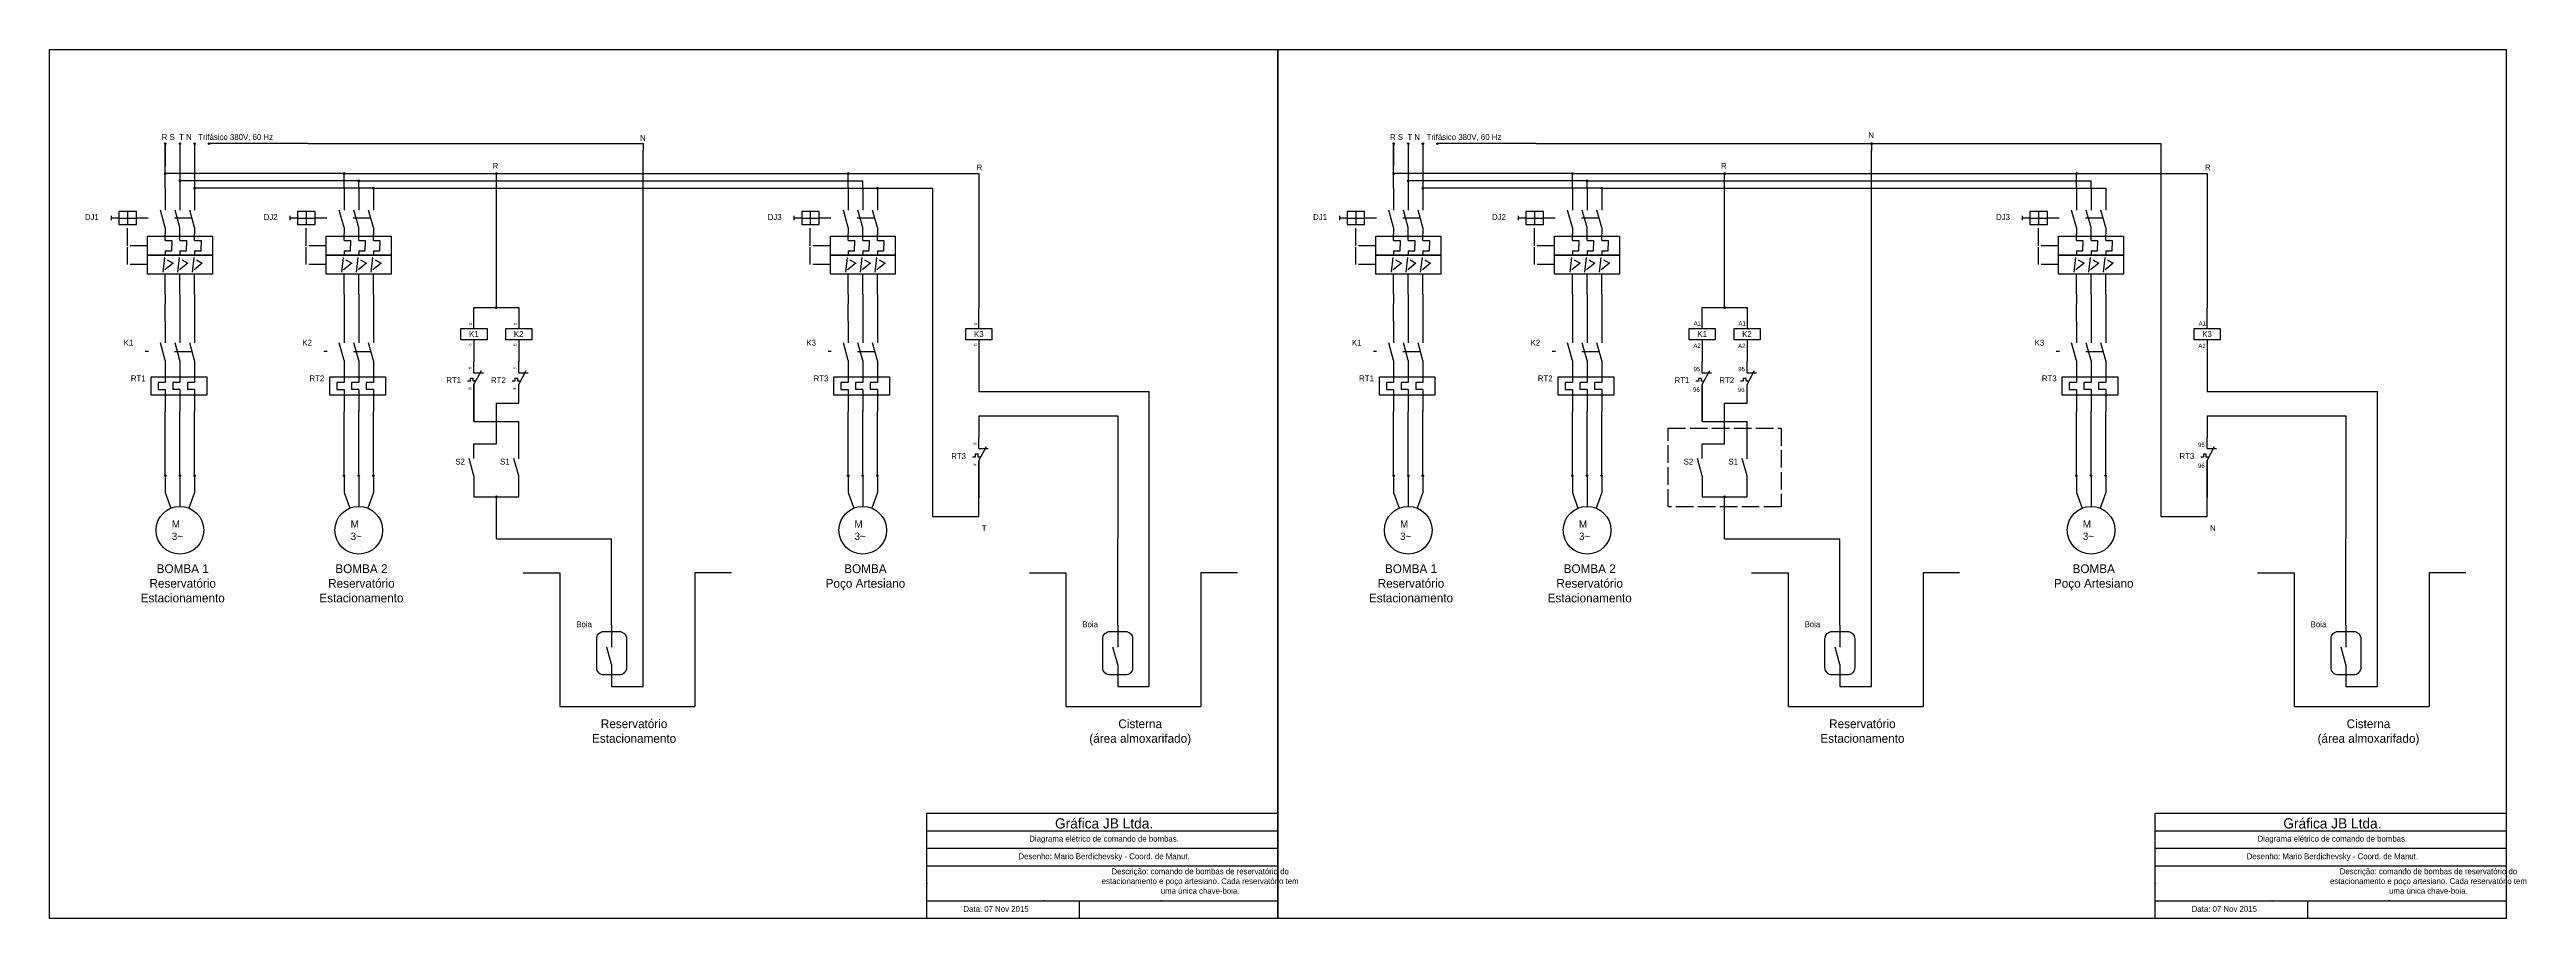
# Model space of a CAD drawing. Header units: millimetres. Extents: x 3664 to 5358, y 483 to 1077.
import ezdxf

# ---------------------------------------------------------------- set-up
doc = ezdxf.new("R2010")
doc.units = ezdxf.units.MM
doc.linetypes.add('ACAD_ISO02W100', pattern=[15, 12, -3])
doc.linetypes.add('ACAD_ISO03W100', pattern=[30, 12, -18])

msp = doc.modelspace()

# ---------------------------------------------------------------- hatches: boundary and pattern name
h = msp.add_hatch(color=256)
edge = h.paths.add_edge_path()
edge.add_arc((4910.3, 1012.6), 1, 0, 360)
h = msp.add_hatch(color=256)
edge = h.paths.add_edge_path()
edge.add_arc((3743.5, 992.1), 1, 0, 360)
h = msp.add_hatch(color=256)
edge = h.paths.add_edge_path()
edge.add_arc((3753.5, 987.1), 1, 0, 360)
h = msp.add_hatch(color=256)
edge = h.paths.add_edge_path()
edge.add_arc((3763.5, 982.1), 1, 0, 360)
h = msp.add_hatch(color=256)
edge = h.paths.add_edge_path()
edge.add_arc((3865.8, 992.1), 1, 0, 360)
h = msp.add_hatch(color=256)
edge = h.paths.add_edge_path()
edge.add_arc((3875.8, 987.1), 1, 0, 360)
h = msp.add_hatch(color=256)
edge = h.paths.add_edge_path()
edge.add_arc((3885.8, 982.1), 1, 0, 360)
h = msp.add_hatch(color=256)
edge = h.paths.add_edge_path()
edge.add_arc((3969.9, 992.1), 1, 0, 360)
h = msp.add_hatch(color=256)
edge = h.paths.add_edge_path()
edge.add_arc((4210.5, 992.1), 1, 0, 360)
h = msp.add_hatch(color=256)
edge = h.paths.add_edge_path()
edge.add_arc((4230.5, 982.1), 1, 0, 360)
h = msp.add_hatch(color=256)
edge = h.paths.add_edge_path()
edge.add_arc((4583.5, 992.1), 1, 0, 360)
h = msp.add_hatch(color=256)
edge = h.paths.add_edge_path()
edge.add_arc((4593.5, 987.1), 1, 0, 360)
h = msp.add_hatch(color=256)
edge = h.paths.add_edge_path()
edge.add_arc((4603.5, 982.1), 1, 0, 360)
h = msp.add_hatch(color=256)
edge = h.paths.add_edge_path()
edge.add_arc((4705.8, 992.1), 1, 0, 360)
h = msp.add_hatch(color=256)
edge = h.paths.add_edge_path()
edge.add_arc((4715.8, 987.1), 1, 0, 360)
h = msp.add_hatch(color=256)
edge = h.paths.add_edge_path()
edge.add_arc((4725.8, 982.1), 1, 0, 360)
h = msp.add_hatch(color=256)
edge = h.paths.add_edge_path()
edge.add_arc((4809.9, 992.1), 1, 0, 360)
h = msp.add_hatch(color=256)
edge = h.paths.add_edge_path()
edge.add_arc((5050.5, 992.1), 1, 0, 360)
h = msp.add_hatch(color=256)
edge = h.paths.add_edge_path()
edge.add_arc((3969.9, 900.5), 1, 0, 360, ccw=False)
h = msp.add_hatch(color=256)
edge = h.paths.add_edge_path()
edge.add_arc((4809.9, 900.5), 1, 0, 360, ccw=False)
h = msp.add_hatch(color=256)
edge = h.paths.add_edge_path()
edge.add_arc((3969.9, 771.1), 1, 0, 360)
h = msp.add_hatch(color=256)
edge = h.paths.add_edge_path()
edge.add_arc((4809.9, 771.1), 1, 0, 360)

# ---------------------------------------------------------------- linework, layer by layer
for p, q in [((3743.5, 1012.1), (3743.5, 997.1)), ((3743.5, 982.1), (3743.5, 1012.1)), ((3753.5, 1012.1), (3753.5, 997.1)), ((3763.5, 1012.1), (3763.5, 997.1)), ((3841, 1012.6), (3774, 1012.6)), ((3841, 1012.6), (4070.3, 1012.6)), ((4070.3, 1012.6), (4070.3, 1007.8)), ((4070.3, 641.5), (4070.3, 1007.8)), ((4583.5, 1012.1), (4583.5, 997.1)), ((4583.5, 982.1), (4583.5, 1012.1)), ((4593.5, 1012.1), (4593.5, 997.1)), ((4603.5, 1012.1), (4603.5, 997.1)), ((4681, 1012.6), (4614, 1012.6)), ((4681, 1012.6), (4910.3, 1012.6)), ((4910.3, 1012.6), (4910.3, 1007.8)), ((4910.3, 1012.6), (5108.2, 1012.6)), ((4910.3, 641.5), (4910.3, 1007.8)), ((5108.2, 1012.6), (5108.2, 982.1)), ((3811, 992.1), (3743.5, 992.1)), ((3753.5, 997.1), (3753.5, 982.1)), ((3811, 987.1), (3753.5, 987.1)), ((3763.5, 997.1), (3763.5, 982.1)), ((3865.8, 992.1), (4137.3, 992.1)), ((3875.8, 987.1), (4137.3, 987.1)), ((3969.9, 978.5), (3969.9, 992.1)), ((4137.3, 992.1), (4210.5, 992.1)), ((4137.3, 987.1), (4220.5, 987.1)), ((4210.5, 992.1), (4269.8, 992.1)), ((4210.5, 982.1), (4210.5, 992.1)), ((4220.5, 982.1), (4220.5, 987.1)), ((4269.8, 992.1), (4299.9, 992.1)), ((4299.9, 992.1), (4299.9, 900.4)), ((4651, 992.1), (4583.5, 992.1)), ((4593.5, 997.1), (4593.5, 982.1)), ((4651, 987.1), (4593.5, 987.1)), ((4603.5, 997.1), (4603.5, 982.1)), ((4705.8, 992.1), (4977.3, 992.1)), ((4715.8, 987.1), (4977.3, 987.1)), ((4809.9, 978.5), (4809.9, 992.1)), ((4977.3, 992.1), (5050.5, 992.1)), ((4977.3, 987.1), (5060.5, 987.1)), ((5050.5, 992.1), (5109.8, 992.1)), ((5050.5, 982.1), (5050.5, 992.1)), ((5060.5, 982.1), (5060.5, 987.1)), ((5109.8, 992.1), (5139.9, 992.1)), ((5139.9, 992.1), (5139.9, 900.4)), ((3743.5, 955.2), (3740.3, 967.1)), ((3743.5, 982.1), (3743.5, 967.1)), ((3753.5, 955.2), (3750.3, 967.1)), ((3753.5, 982.1), (3753.5, 967.1)), ((3763.5, 955.2), (3760.3, 967.1)), ((3763.5, 982.1), (3763.5, 967.1)), ((3811, 982.1), (3763.5, 982.1)), ((3885.8, 982.1), (3811, 982.1)), ((3865.8, 955.2), (3862.5, 967.1)), ((3865.8, 982.1), (3865.8, 967.1)), ((3875.8, 955.2), (3872.5, 967.1)), ((3875.8, 982.1), (3875.8, 967.1)), ((3885.8, 955.2), (3882.5, 967.1)), ((3885.8, 982.1), (3885.8, 967.1)), ((3885.8, 982.1), (4137.3, 982.1)), ((3969.9, 900.5), (3969.9, 978.5)), ((4137.3, 982.1), (4230.5, 982.1)), ((4210.5, 955.2), (4207.2, 967.1)), ((4210.5, 982.1), (4210.5, 967.1)), ((4220.5, 955.2), (4217.2, 967.1)), ((4220.5, 982.1), (4220.5, 967.1)), ((4230.5, 955.2), (4227.2, 967.1)), ((4230.5, 982.1), (4230.5, 967.1)), ((4230.5, 982.1), (4268.2, 982.1)), ((4268.2, 982.1), (4268.2, 757.6)), ((4583.5, 955.2), (4580.3, 967.1)), ((4583.5, 982.1), (4583.5, 967.1)), ((4593.5, 955.2), (4590.3, 967.1)), ((4593.5, 982.1), (4593.5, 967.1)), ((4603.5, 955.2), (4600.3, 967.1)), ((4603.5, 982.1), (4603.5, 967.1)), ((4651, 982.1), (4603.5, 982.1)), ((4725.8, 982.1), (4651, 982.1)), ((4705.8, 955.2), (4702.5, 967.1)), ((4705.8, 982.1), (4705.8, 967.1)), ((4715.8, 955.2), (4712.5, 967.1)), ((4715.8, 982.1), (4715.8, 967.1)), ((4725.8, 955.2), (4722.5, 967.1)), ((4725.8, 982.1), (4725.8, 967.1)), ((4725.8, 982.1), (4977.3, 982.1)), ((4809.9, 900.5), (4809.9, 978.5)), ((4977.3, 982.1), (5070.5, 982.1)), ((5050.5, 955.2), (5047.2, 967.1)), ((5050.5, 982.1), (5050.5, 967.1)), ((5060.5, 955.2), (5057.2, 967.1)), ((5060.5, 982.1), (5060.5, 967.1)), ((5070.5, 955.2), (5067.2, 967.1)), ((5070.5, 982.1), (5070.5, 967.1)), ((5108.2, 982.1), (5108.2, 757.6)), ((3743.5, 955.2), (3743.5, 950.9)), ((3743.5, 946.3), (3743.5, 950.9)), ((3753.5, 950.9), (3753.5, 955.2)), ((3753.5, 946.3), (3753.5, 950.9)), ((3763.5, 955.2), (3763.5, 950.9)), ((3763.5, 946.3), (3763.5, 950.9)), ((3865.8, 955.2), (3865.8, 950.9)), ((3865.8, 946.3), (3865.8, 950.9)), ((3875.8, 950.9), (3875.8, 955.2)), ((3875.8, 946.3), (3875.8, 950.9)), ((3885.8, 955.2), (3885.8, 950.9)), ((3885.8, 946.3), (3885.8, 950.9)), ((4210.5, 955.2), (4210.5, 950.9)), ((4210.5, 946.3), (4210.5, 950.9)), ((4220.5, 950.9), (4220.5, 955.2)), ((4220.5, 946.3), (4220.5, 950.9)), ((4230.5, 955.2), (4230.5, 950.9)), ((4230.5, 946.3), (4230.5, 950.9)), ((4583.5, 955.2), (4583.5, 950.9)), ((4583.5, 946.3), (4583.5, 950.9)), ((4593.5, 950.9), (4593.5, 955.2)), ((4593.5, 946.3), (4593.5, 950.9)), ((4603.5, 955.2), (4603.5, 950.9)), ((4603.5, 946.3), (4603.5, 950.9)), ((4705.8, 955.2), (4705.8, 950.9)), ((4705.8, 946.3), (4705.8, 950.9)), ((4715.8, 950.9), (4715.8, 955.2)), ((4715.8, 946.3), (4715.8, 950.9)), ((4725.8, 955.2), (4725.8, 950.9)), ((4725.8, 946.3), (4725.8, 950.9)), ((5050.5, 955.2), (5050.5, 950.9)), ((5050.5, 946.3), (5050.5, 950.9)), ((5060.5, 950.9), (5060.5, 955.2)), ((5060.5, 946.3), (5060.5, 950.9)), ((5070.5, 955.2), (5070.5, 950.9)), ((5070.5, 946.3), (5070.5, 950.9)), ((3742, 924.8), (3743.2, 934.8)), ((3743.5, 946.3), (3748, 946.3)), ((3743.5, 939.4), (3748, 939.4)), ((3743.5, 939.4), (3743.5, 936.4)), ((3744.8, 933.2), (3748.8, 930.9)), ((3748, 946.3), (3748, 942.8)), ((3748, 939.4), (3748, 942.8)), ((3752, 924.8), (3753.2, 934.8)), ((3753.5, 946.3), (3758, 946.3)), ((3753.5, 939.4), (3758, 939.4)), ((3753.5, 939.4), (3753.5, 936.4)), ((3754.8, 933.2), (3758.8, 930.9)), ((3758, 946.3), (3758, 942.8)), ((3758, 939.4), (3758, 942.8)), ((3762, 924.8), (3763.2, 934.8)), ((3763.5, 946.3), (3768, 946.3)), ((3763.5, 939.4), (3768, 939.4)), ((3763.5, 939.4), (3763.5, 936.4)), ((3764.8, 933.2), (3768.8, 930.9)), ((3768, 946.3), (3768, 942.8)), ((3768, 939.4), (3768, 942.8)), ((3864.3, 924.8), (3865.4, 934.8)), ((3865.8, 946.3), (3870.2, 946.3)), ((3865.8, 939.4), (3870.2, 939.4)), ((3865.8, 939.4), (3865.8, 936.4)), ((3867, 933.2), (3871.1, 930.9)), ((3870.2, 946.3), (3870.2, 942.8)), ((3870.2, 939.4), (3870.2, 942.8)), ((3874.3, 924.8), (3875.4, 934.8)), ((3875.8, 946.3), (3880.2, 946.3)), ((3875.8, 939.4), (3880.2, 939.4)), ((3875.8, 939.4), (3875.8, 936.4)), ((3877, 933.2), (3881.1, 930.9)), ((3880.2, 946.3), (3880.2, 942.8)), ((3880.2, 939.4), (3880.2, 942.8)), ((3884.3, 924.8), (3885.4, 934.8)), ((3885.8, 946.3), (3890.2, 946.3)), ((3885.8, 939.4), (3890.2, 939.4)), ((3885.8, 939.4), (3885.8, 936.4)), ((3887, 933.2), (3891.1, 930.9)), ((3890.2, 946.3), (3890.2, 942.8)), ((3890.2, 939.4), (3890.2, 942.8)), ((4209, 924.8), (4210.1, 934.8)), ((4210.5, 946.3), (4214.9, 946.3)), ((4210.5, 939.4), (4214.9, 939.4)), ((4210.5, 939.4), (4210.5, 936.4)), ((4211.7, 933.2), (4215.7, 930.9)), ((4214.9, 946.3), (4214.9, 942.8)), ((4214.9, 939.4), (4214.9, 942.8)), ((4219, 924.8), (4220.1, 934.8)), ((4220.5, 946.3), (4224.9, 946.3)), ((4220.5, 939.4), (4224.9, 939.4)), ((4220.5, 939.4), (4220.5, 936.4)), ((4221.7, 933.2), (4225.7, 930.9)), ((4224.9, 946.3), (4224.9, 942.8)), ((4224.9, 939.4), (4224.9, 942.8)), ((4229, 924.8), (4230.1, 934.8)), ((4230.5, 946.3), (4234.9, 946.3)), ((4230.5, 939.4), (4234.9, 939.4)), ((4230.5, 939.4), (4230.5, 936.4)), ((4231.7, 933.2), (4235.7, 930.9)), ((4234.9, 946.3), (4234.9, 942.8)), ((4234.9, 939.4), (4234.9, 942.8)), ((4582, 924.8), (4583.2, 934.8)), ((4583.5, 946.3), (4588, 946.3)), ((4583.5, 939.4), (4588, 939.4)), ((4583.5, 939.4), (4583.5, 936.4)), ((4584.8, 933.2), (4588.8, 930.9)), ((4588, 946.3), (4588, 942.8)), ((4588, 939.4), (4588, 942.8)), ((4592, 924.8), (4593.2, 934.8)), ((4593.5, 946.3), (4598, 946.3)), ((4593.5, 939.4), (4598, 939.4)), ((4593.5, 939.4), (4593.5, 936.4)), ((4594.8, 933.2), (4598.8, 930.9)), ((4598, 946.3), (4598, 942.8)), ((4598, 939.4), (4598, 942.8)), ((4602, 924.8), (4603.2, 934.8)), ((4603.5, 946.3), (4608, 946.3)), ((4603.5, 939.4), (4608, 939.4)), ((4603.5, 939.4), (4603.5, 936.4)), ((4604.8, 933.2), (4608.8, 930.9)), ((4608, 946.3), (4608, 942.8)), ((4608, 939.4), (4608, 942.8)), ((4704.3, 924.8), (4705.4, 934.8)), ((4705.8, 946.3), (4710.2, 946.3)), ((4705.8, 939.4), (4710.2, 939.4)), ((4705.8, 939.4), (4705.8, 936.4)), ((4707, 933.2), (4711.1, 930.9)), ((4710.2, 946.3), (4710.2, 942.8)), ((4710.2, 939.4), (4710.2, 942.8)), ((4714.3, 924.8), (4715.4, 934.8)), ((4715.8, 946.3), (4720.2, 946.3)), ((4715.8, 939.4), (4720.2, 939.4)), ((4715.8, 939.4), (4715.8, 936.4)), ((4717, 933.2), (4721.1, 930.9)), ((4720.2, 946.3), (4720.2, 942.8)), ((4720.2, 939.4), (4720.2, 942.8)), ((4724.3, 924.8), (4725.4, 934.8)), ((4725.8, 946.3), (4730.2, 946.3)), ((4725.8, 939.4), (4730.2, 939.4)), ((4725.8, 939.4), (4725.8, 936.4)), ((4727, 933.2), (4731.1, 930.9)), ((4730.2, 946.3), (4730.2, 942.8)), ((4730.2, 939.4), (4730.2, 942.8)), ((5049, 924.8), (5050.1, 934.8)), ((5050.5, 946.3), (5054.9, 946.3)), ((5050.5, 939.4), (5054.9, 939.4)), ((5050.5, 939.4), (5050.5, 936.4)), ((5051.7, 933.2), (5055.7, 930.9)), ((5054.9, 946.3), (5054.9, 942.8)), ((5054.9, 939.4), (5054.9, 942.8)), ((5059, 924.8), (5060.1, 934.8)), ((5060.5, 946.3), (5064.9, 946.3)), ((5060.5, 939.4), (5064.9, 939.4)), ((5060.5, 939.4), (5060.5, 936.4)), ((5061.7, 933.2), (5065.7, 930.9)), ((5064.9, 946.3), (5064.9, 942.8)), ((5064.9, 939.4), (5064.9, 942.8)), ((5069, 924.8), (5070.1, 934.8)), ((5070.5, 946.3), (5074.9, 946.3)), ((5070.5, 939.4), (5074.9, 939.4)), ((5070.5, 939.4), (5070.5, 936.4)), ((5071.7, 933.2), (5075.7, 930.9)), ((5074.9, 946.3), (5074.9, 942.8)), ((5074.9, 939.4), (5074.9, 942.8)), ((3748.8, 930.9), (3743.2, 926.3)), ((3743.5, 909.6), (3743.5, 923.4)), ((3758.8, 930.9), (3753.2, 926.3)), ((3753.5, 909.6), (3753.5, 923.4)), ((3768.8, 930.9), (3763.2, 926.3)), ((3763.5, 909.6), (3763.5, 923.4)), ((3871.1, 930.9), (3865.4, 926.3)), ((3865.8, 909.6), (3865.8, 923.4)), ((3881.1, 930.9), (3875.4, 926.3)), ((3875.8, 909.6), (3875.8, 923.4)), ((3891.1, 930.9), (3885.4, 926.3)), ((3885.8, 909.6), (3885.8, 923.4)), ((4215.7, 930.9), (4210.1, 926.3)), ((4210.5, 909.6), (4210.5, 923.4)), ((4225.7, 930.9), (4220.1, 926.3)), ((4220.5, 909.6), (4220.5, 923.4)), ((4235.7, 930.9), (4230.1, 926.3)), ((4230.5, 909.6), (4230.5, 923.4)), ((4588.8, 930.9), (4583.2, 926.3)), ((4583.5, 909.6), (4583.5, 923.4)), ((4598.8, 930.9), (4593.2, 926.3)), ((4593.5, 909.6), (4593.5, 923.4)), ((4608.8, 930.9), (4603.2, 926.3)), ((4603.5, 909.6), (4603.5, 923.4)), ((4711.1, 930.9), (4705.4, 926.3)), ((4705.8, 909.6), (4705.8, 923.4)), ((4721.1, 930.9), (4715.4, 926.3)), ((4715.8, 909.6), (4715.8, 923.4)), ((4731.1, 930.9), (4725.4, 926.3)), ((4725.8, 909.6), (4725.8, 923.4)), ((5055.7, 930.9), (5050.1, 926.3)), ((5050.5, 909.6), (5050.5, 923.4)), ((5065.7, 930.9), (5060.1, 926.3)), ((5060.5, 909.6), (5060.5, 923.4)), ((5075.7, 930.9), (5070.1, 926.3)), ((5070.5, 909.6), (5070.5, 923.4)), ((3743.5, 909.6), (3743.5, 903)), ((3743.5, 891.3), (3743.5, 903)), ((3753.5, 909.6), (3753.5, 903)), ((3753.5, 903), (3753.5, 891.3)), ((3763.5, 909.6), (3763.5, 903)), ((3763.5, 903), (3763.5, 891.3)), ((3865.8, 909.6), (3865.8, 903)), ((3865.8, 903), (3865.8, 891.3)), ((3875.8, 909.6), (3875.8, 903)), ((3875.8, 903), (3875.8, 891.3)), ((3885.8, 909.6), (3885.8, 903)), ((3885.8, 903), (3885.8, 891.3)), ((3954.6, 886.2), (3954.6, 900.5)), ((3954.6, 900.5), (3985.2, 900.5)), ((3985.2, 900.5), (3985.2, 886.2)), ((4210.5, 909.6), (4210.5, 903)), ((4210.5, 891.3), (4210.5, 903)), ((4220.5, 909.6), (4220.5, 903)), ((4220.5, 903), (4220.5, 891.3)), ((4230.5, 909.6), (4230.5, 903)), ((4230.5, 903), (4230.5, 891.3)), ((4299.9, 886.2), (4299.9, 900.4)), ((4583.5, 909.6), (4583.5, 903)), ((4583.5, 891.3), (4583.5, 903)), ((4593.5, 909.6), (4593.5, 903)), ((4593.5, 903), (4593.5, 891.3)), ((4603.5, 909.6), (4603.5, 903)), ((4603.5, 903), (4603.5, 891.3)), ((4705.8, 909.6), (4705.8, 903)), ((4705.8, 903), (4705.8, 891.3)), ((4715.8, 909.6), (4715.8, 903)), ((4715.8, 903), (4715.8, 891.3)), ((4725.8, 909.6), (4725.8, 903)), ((4725.8, 903), (4725.8, 891.3)), ((4794.6, 886.2), (4794.6, 900.5)), ((4794.6, 900.5), (4825.2, 900.5)), ((4825.2, 900.5), (4825.2, 886.2)), ((5050.5, 909.6), (5050.5, 903)), ((5050.5, 891.3), (5050.5, 903)), ((5060.5, 909.6), (5060.5, 903)), ((5060.5, 903), (5060.5, 891.3)), ((5070.5, 909.6), (5070.5, 903)), ((5070.5, 903), (5070.5, 891.3)), ((5139.9, 886.2), (5139.9, 900.4)), ((3743.5, 891.3), (3743.5, 876.3)), ((3753.5, 891.3), (3753.5, 876.3)), ((3763.5, 891.3), (3763.5, 876.3)), ((3865.8, 891.3), (3865.8, 876.3)), ((3875.8, 891.3), (3875.8, 876.3)), ((3885.8, 891.3), (3885.8, 876.3)), ((4210.5, 891.3), (4210.5, 876.3)), ((4220.5, 891.3), (4220.5, 876.3)), ((4230.5, 891.3), (4230.5, 876.3)), ((4583.5, 891.3), (4583.5, 876.3)), ((4593.5, 891.3), (4593.5, 876.3)), ((4603.5, 891.3), (4603.5, 876.3)), ((4705.8, 891.3), (4705.8, 876.3)), ((4715.8, 891.3), (4715.8, 876.3)), ((4725.8, 891.3), (4725.8, 876.3)), ((5050.5, 891.3), (5050.5, 876.3)), ((5060.5, 891.3), (5060.5, 876.3)), ((5070.5, 891.3), (5070.5, 876.3)), ((3743.5, 864.4), (3740.3, 876.3)), ((3743.5, 864.4), (3743.5, 849.4)), ((3753.5, 864.4), (3750.3, 876.3)), ((3753.5, 864.4), (3753.5, 849.4)), ((3763.5, 864.4), (3760.3, 876.3)), ((3763.5, 864.4), (3763.5, 849.4)), ((3865.8, 864.4), (3862.5, 876.3)), ((3865.8, 864.4), (3865.8, 849.4)), ((3875.8, 864.4), (3872.5, 876.3)), ((3875.8, 864.4), (3875.8, 849.4)), ((3885.8, 864.4), (3882.5, 876.3)), ((3885.8, 864.4), (3885.8, 849.4)), ((3954.6, 878.5), (3954.6, 863.5)), ((3985.2, 878.4), (3985.2, 863.4)), ((4210.5, 864.4), (4207.2, 876.3)), ((4210.5, 864.4), (4210.5, 849.4)), ((4220.5, 864.4), (4217.2, 876.3)), ((4220.5, 864.4), (4220.5, 849.4)), ((4230.5, 864.4), (4227.2, 876.3)), ((4230.5, 864.4), (4230.5, 849.4)), ((4299.9, 878.4), (4299.9, 843.1)), ((4583.5, 864.4), (4580.3, 876.3)), ((4583.5, 864.4), (4583.5, 849.4)), ((4593.5, 864.4), (4590.3, 876.3)), ((4593.5, 864.4), (4593.5, 849.4)), ((4603.5, 864.4), (4600.3, 876.3)), ((4603.5, 864.4), (4603.5, 849.4)), ((4705.8, 864.4), (4702.5, 876.3)), ((4705.8, 864.4), (4705.8, 849.4)), ((4715.8, 864.4), (4712.5, 876.3)), ((4715.8, 864.4), (4715.8, 849.4)), ((4725.8, 864.4), (4722.5, 876.3)), ((4725.8, 864.4), (4725.8, 849.4)), ((4794.6, 878.5), (4794.6, 863.5)), ((4825.2, 878.4), (4825.2, 863.4)), ((5050.5, 864.4), (5047.2, 876.3)), ((5050.5, 864.4), (5050.5, 849.4)), ((5060.5, 864.4), (5057.2, 876.3)), ((5060.5, 864.4), (5060.5, 849.4)), ((5070.5, 864.4), (5067.2, 876.3)), ((5070.5, 864.4), (5070.5, 849.4)), ((5139.9, 878.4), (5139.9, 843.1)), ((3738.6, 849.4), (3738.6, 844.4)), ((3748.6, 849.4), (3748.6, 844.4)), ((3758.6, 849.4), (3758.6, 844.4)), ((3860.8, 849.4), (3860.8, 844.4)), ((3870.8, 849.4), (3870.8, 844.4)), ((3880.8, 849.4), (3880.8, 844.4)), ((3954.6, 856), (3954.6, 863.5)), ((3954.6, 848), (3959.7, 857.6)), ((3954.6, 856), (3961, 856)), ((3954.6, 822.6), (3954.6, 848)), ((3954.6, 848), (3954.6, 822.6)), ((3985.2, 855.9), (3985.2, 863.4)), ((3985.2, 847.9), (3990.3, 857.5)), ((3985.2, 855.9), (3991.6, 855.9)), ((3985.2, 835.1), (3985.2, 847.9)), ((4205.5, 849.4), (4205.5, 844.4)), ((4215.5, 849.4), (4215.5, 844.4)), ((4225.5, 849.4), (4225.5, 844.4)), ((4578.6, 849.4), (4578.6, 844.4)), ((4588.6, 849.4), (4588.6, 844.4)), ((4598.6, 849.4), (4598.6, 844.4)), ((4700.8, 849.4), (4700.8, 844.4)), ((4710.8, 849.4), (4710.8, 844.4)), ((4720.8, 849.4), (4720.8, 844.4)), ((4794.6, 856), (4794.6, 863.5)), ((4794.6, 848), (4799.7, 857.6)), ((4794.6, 856), (4801, 856)), ((4794.6, 822.6), (4794.6, 848)), ((4794.6, 848), (4794.6, 822.6)), ((4825.2, 855.9), (4825.2, 863.4)), ((4825.2, 847.9), (4830.3, 857.5)), ((4825.2, 855.9), (4831.6, 855.9)), ((4825.2, 835.1), (4825.2, 847.9)), ((5045.5, 849.4), (5045.5, 844.4)), ((5055.5, 849.4), (5055.5, 844.4)), ((5065.5, 849.4), (5065.5, 844.4)), ((3738.6, 844.4), (3743.5, 844.4)), ((3743.5, 844.4), (3743.5, 829.4)), ((3753.5, 844.4), (3748.6, 844.4)), ((3753.5, 844.4), (3753.5, 829.4)), ((3763.5, 844.4), (3758.6, 844.4)), ((3763.5, 844.4), (3763.5, 829.4)), ((3860.8, 844.4), (3865.8, 844.4)), ((3865.8, 844.4), (3865.8, 829.4)), ((3875.8, 844.4), (3870.8, 844.4)), ((3875.8, 844.4), (3875.8, 829.4)), ((3885.8, 844.4), (3880.8, 844.4)), ((3885.8, 844.4), (3885.8, 829.4)), ((3969.9, 807.3), (3969.9, 835.1)), ((3969.9, 835.1), (3985.2, 835.1)), ((4205.5, 844.4), (4210.5, 844.4)), ((4210.5, 844.4), (4210.5, 829.4)), ((4220.5, 844.4), (4215.5, 844.4)), ((4220.5, 844.4), (4220.5, 829.4)), ((4230.5, 844.4), (4225.5, 844.4)), ((4230.5, 844.4), (4230.5, 829.4)), ((4299.9, 843.1), (4339.8, 843.1)), ((4339.8, 843.1), (4416.4, 843.1)), ((4416.4, 641.5), (4416.4, 843.1)), ((4578.6, 844.4), (4583.5, 844.4)), ((4583.5, 844.4), (4583.5, 829.4)), ((4593.5, 844.4), (4588.6, 844.4)), ((4593.5, 844.4), (4593.5, 829.4)), ((4603.5, 844.4), (4598.6, 844.4)), ((4603.5, 844.4), (4603.5, 829.4)), ((4700.8, 844.4), (4705.8, 844.4)), ((4705.8, 844.4), (4705.8, 829.4)), ((4715.8, 844.4), (4710.8, 844.4)), ((4715.8, 844.4), (4715.8, 829.4)), ((4725.8, 844.4), (4720.8, 844.4)), ((4725.8, 844.4), (4725.8, 829.4)), ((4809.9, 807.3), (4809.9, 835.1)), ((4809.9, 835.1), (4825.2, 835.1)), ((5045.5, 844.4), (5050.5, 844.4)), ((5050.5, 844.4), (5050.5, 829.4)), ((5060.5, 844.4), (5055.5, 844.4)), ((5060.5, 844.4), (5060.5, 829.4)), ((5070.5, 844.4), (5065.5, 844.4)), ((5070.5, 844.4), (5070.5, 829.4)), ((5139.9, 843.1), (5179.8, 843.1)), ((5179.8, 843.1), (5256.4, 843.1)), ((5256.4, 641.5), (5256.4, 843.1)), ((3743.5, 786.1), (3743.5, 829.4)), ((3753.5, 786.1), (3753.5, 829.4)), ((3763.5, 786.1), (3763.5, 829.4)), ((3865.8, 786.1), (3865.8, 829.4)), ((3875.8, 786.1), (3875.8, 829.4)), ((3885.8, 786.1), (3885.8, 829.4)), ((3954.6, 822.6), (3985.2, 822.6)), ((3985.2, 797.2), (3985.2, 822.6)), ((4210.5, 786.1), (4210.5, 829.4)), ((4220.5, 786.1), (4220.5, 829.4)), ((4230.5, 786.1), (4230.5, 829.4)), ((4299.9, 826.6), (4299.9, 811.6)), ((4299.9, 826.6), (4339.8, 826.6)), ((4339.8, 826.6), (4394.8, 826.6)), ((4394.8, 826.6), (4394.8, 742.5)), ((4583.5, 786.1), (4583.5, 829.4)), ((4593.5, 786.1), (4593.5, 829.4)), ((4603.5, 786.1), (4603.5, 829.4)), ((4705.8, 786.1), (4705.8, 829.4)), ((4715.8, 786.1), (4715.8, 829.4)), ((4725.8, 786.1), (4725.8, 829.4)), ((4794.6, 822.6), (4825.2, 822.6)), ((4825.2, 797.2), (4825.2, 822.6)), ((5050.5, 786.1), (5050.5, 829.4)), ((5060.5, 786.1), (5060.5, 829.4)), ((5070.5, 786.1), (5070.5, 829.4)), ((5139.9, 826.6), (5139.9, 811.6)), ((5139.9, 826.6), (5179.8, 826.6)), ((5179.8, 826.6), (5234.8, 826.6)), ((5234.8, 826.6), (5234.8, 742.5)), ((3954.6, 785.4), (3951.4, 797.3)), ((3954.6, 797.3), (3954.6, 807.3)), ((3954.6, 807.3), (3969.9, 807.3)), ((3985.2, 785.4), (3981.9, 797.3)), ((4299.9, 804.1), (4299.9, 811.6)), ((4299.9, 796), (4305, 805.6)), ((4299.9, 804.1), (4306.3, 804.1)), ((4794.6, 785.4), (4791.4, 797.3)), ((4794.6, 797.3), (4794.6, 807.3)), ((4794.6, 807.3), (4809.9, 807.3)), ((4825.2, 785.4), (4821.9, 797.3)), ((5139.9, 804.1), (5139.9, 811.6)), ((5139.9, 796), (5145, 805.6)), ((5139.9, 804.1), (5146.3, 804.1)), ((3743.5, 785.1), (3743.5, 774)), ((3753.5, 785.1), (3753.5, 764.6)), ((3763.5, 785.1), (3763.5, 774)), ((3865.8, 785.1), (3865.8, 774)), ((3875.8, 785.1), (3875.8, 764.6)), ((3885.8, 785.1), (3885.8, 774)), ((3954.6, 785.4), (3954.6, 771.1)), ((3985.2, 771.1), (3985.2, 785.4)), ((4210.5, 785.1), (4210.5, 774)), ((4220.5, 785.1), (4220.5, 764.6)), ((4230.5, 785.1), (4230.5, 774)), ((4299.9, 770.6), (4299.9, 796)), ((4299.9, 796), (4299.9, 770.6)), ((4583.5, 785.1), (4583.5, 774)), ((4593.5, 785.1), (4593.5, 764.6)), ((4603.5, 785.1), (4603.5, 774)), ((4705.8, 785.1), (4705.8, 774)), ((4715.8, 785.1), (4715.8, 764.6)), ((4725.8, 785.1), (4725.8, 774)), ((4794.6, 785.4), (4794.6, 771.1)), ((4825.2, 771.1), (4825.2, 785.4)), ((5050.5, 785.1), (5050.5, 774)), ((5060.5, 785.1), (5060.5, 764.6)), ((5070.5, 785.1), (5070.5, 774)), ((5139.9, 770.6), (5139.9, 796)), ((5139.9, 796), (5139.9, 770.6)), ((3743.5, 774), (3747.3, 763.4)), ((3763.5, 774), (3759.7, 763.4)), ((3865.8, 774), (3869.6, 763.4)), ((3885.8, 774), (3882, 763.4)), ((3954.6, 771.1), (3985.2, 771.1)), ((3969.9, 742.5), (3969.9, 771.1)), ((4210.5, 774), (4214.3, 763.4)), ((4230.5, 774), (4226.6, 763.4)), ((4299.9, 757.6), (4299.9, 770.6)), ((4583.5, 774), (4587.3, 763.4)), ((4603.5, 774), (4599.7, 763.4)), ((4705.8, 774), (4709.6, 763.4)), ((4725.8, 774), (4722, 763.4)), ((4794.6, 771.1), (4825.2, 771.1)), ((4809.9, 742.5), (4809.9, 771.1)), ((5050.5, 774), (5054.3, 763.4)), ((5070.5, 774), (5066.6, 763.4)), ((5139.9, 757.6), (5139.9, 770.6)), ((4268.2, 757.6), (4299.9, 757.6)), ((5108.2, 757.6), (5139.9, 757.6)), ((3969.9, 742.5), (4048.7, 742.5)), ((4048.7, 683.3), (4048.7, 742.5)), ((4394.8, 683.3), (4394.8, 742.5)), ((4809.9, 742.5), (4888.7, 742.5)), ((4888.7, 683.3), (4888.7, 742.5)), ((5234.8, 683.3), (5234.8, 742.5)), ((3988.3, 719.2), (4013.3, 719.2)), ((4013.3, 719.2), (4013.3, 627.8)), ((4130.6, 719.2), (4105.6, 719.2)), ((4105.6, 719.2), (4105.6, 627.8)), ((4334.4, 719.2), (4359.4, 719.2)), ((4359.4, 719.2), (4359.4, 627.8)), ((4476.7, 719.2), (4451.7, 719.2)), ((4451.7, 719.2), (4451.7, 627.8)), ((4828.3, 719.2), (4853.3, 719.2)), ((4853.3, 719.2), (4853.3, 627.8)), ((4970.6, 719.2), (4945.6, 719.2)), ((4945.6, 719.2), (4945.6, 627.8)), ((5174.4, 719.2), (5199.4, 719.2)), ((5199.4, 719.2), (5199.4, 627.8)), ((5316.7, 719.2), (5291.7, 719.2)), ((5291.7, 719.2), (5291.7, 627.8)), ((4048.7, 683.3), (4048.7, 668.3)), ((4394.8, 683.3), (4394.8, 668.3)), ((4888.7, 683.3), (4888.7, 668.3)), ((5234.8, 683.3), (5234.8, 668.3)), ((4048.7, 656.4), (4045.5, 668.3)), ((4394.8, 656.4), (4391.6, 668.3)), ((4888.7, 656.4), (4885.5, 668.3)), ((5234.8, 656.4), (5231.6, 668.3)), ((4048.7, 656.4), (4048.7, 641.5)), ((4394.8, 656.4), (4394.8, 641.5)), ((4888.7, 656.4), (4888.7, 641.5)), ((5234.8, 656.4), (5234.8, 641.5)), ((4013.3, 627.8), (4105.6, 627.8)), ((4048.7, 641.5), (4070.3, 641.5)), ((4359.4, 627.8), (4451.7, 627.8)), ((4394.8, 641.5), (4416.4, 641.5)), ((4853.3, 627.8), (4945.6, 627.8)), ((4888.7, 641.5), (4910.3, 641.5)), ((5199.4, 627.8), (5291.7, 627.8)), ((5234.8, 641.5), (5256.4, 641.5)), ((4264.3, 482.9), (4264.3, 554.9)), ((4264.3, 554.9), (4504.3, 554.9)), ((4264.3, 542.9), (4504.3, 542.9)), ((4504.3, 542.9), (4504.3, 482.9)), ((5104.3, 482.9), (5104.3, 554.9)), ((5104.3, 554.9), (5344.3, 554.9)), ((5104.3, 542.9), (5344.3, 542.9)), ((5344.3, 542.9), (5344.3, 482.9)), ((4264.3, 530.9), (4504.3, 530.9)), ((5104.3, 530.9), (5344.3, 530.9)), ((4264.3, 518.9), (4504.3, 518.9)), ((5104.3, 518.9), (5344.3, 518.9)), ((4264.3, 494.9), (4504.3, 494.9)), ((4368.5, 494.9), (4368.5, 482.9)), ((5104.3, 494.9), (5344.3, 494.9)), ((5208.5, 494.9), (5208.5, 482.9)), ((4504.3, 482.9), (4264.3, 482.9)), ((5344.3, 482.9), (5104.3, 482.9))]:
    msp.add_line(p, q)
at = {"linetype": 'ACAD_ISO03W100'}
for p, q in [((3717.7, 966.2), (3717.7, 957.3)), ((3839.9, 966.2), (3839.9, 957.3)), ((4184.6, 966.2), (4184.6, 957.3)), ((4557.7, 966.2), (4557.7, 957.3)), ((4679.9, 966.2), (4679.9, 957.3)), ((5024.6, 966.2), (5024.6, 957.3)), ((3706.4, 963.3), (3706.4, 960.2)), ((3711.7, 961.7), (3706.4, 961.7)), ((3711.7, 961.7), (3723.7, 961.7)), ((3717.7, 942.8), (3717.7, 957.3)), ((3761.8, 961.7), (3723.7, 961.7)), ((3828.6, 963.3), (3828.6, 960.2)), ((3834, 961.7), (3828.6, 961.7)), ((3834, 961.7), (3845.9, 961.7)), ((3839.9, 942.8), (3839.9, 957.3)), ((3884, 961.7), (3845.9, 961.7)), ((4173.3, 963.3), (4173.3, 960.2)), ((4178.7, 961.7), (4173.3, 961.7)), ((4178.7, 961.7), (4190.6, 961.7)), ((4184.6, 942.8), (4184.6, 957.3)), ((4228.7, 961.7), (4190.6, 961.7)), ((4546.4, 963.3), (4546.4, 960.2)), ((4551.7, 961.7), (4546.4, 961.7)), ((4551.7, 961.7), (4563.7, 961.7)), ((4557.7, 942.8), (4557.7, 957.3)), ((4601.8, 961.7), (4563.7, 961.7)), ((4668.6, 963.3), (4668.6, 960.2)), ((4674, 961.7), (4668.6, 961.7)), ((4674, 961.7), (4685.9, 961.7)), ((4679.9, 942.8), (4679.9, 957.3)), ((4724, 961.7), (4685.9, 961.7)), ((5013.3, 963.3), (5013.3, 960.2)), ((5018.7, 961.7), (5013.3, 961.7)), ((5018.7, 961.7), (5030.6, 961.7)), ((5024.6, 942.8), (5024.6, 957.3)), ((5068.7, 961.7), (5030.6, 961.7)), ((3731.4, 942.8), (3717.7, 942.8)), ((3717.7, 929.9), (3717.7, 942.8)), ((3853.6, 942.8), (3839.9, 942.8)), ((3839.9, 929.9), (3839.9, 942.8)), ((4198.3, 942.8), (4184.6, 942.8)), ((4184.6, 929.9), (4184.6, 942.8)), ((4571.4, 942.8), (4557.7, 942.8)), ((4557.7, 929.9), (4557.7, 942.8)), ((4693.6, 942.8), (4679.9, 942.8)), ((4679.9, 929.9), (4679.9, 942.8)), ((5038.3, 942.8), (5024.6, 942.8)), ((5024.6, 929.9), (5024.6, 942.8)), ((3731.4, 929.9), (3717.7, 929.9)), ((3853.6, 929.9), (3839.9, 929.9)), ((4198.3, 929.9), (4184.6, 929.9)), ((4571.4, 929.9), (4557.7, 929.9)), ((4693.6, 929.9), (4679.9, 929.9)), ((5038.3, 929.9), (5024.6, 929.9)), ((3761.9, 870.3), (3729.8, 870.4)), ((3884.2, 870.3), (3852, 870.4)), ((4228.8, 870.3), (4196.7, 870.4)), ((4601.9, 870.3), (4569.8, 870.4)), ((4724.2, 870.3), (4692, 870.4)), ((5068.8, 870.3), (5036.7, 870.4))]:
    msp.add_line(p, q, dxfattribs=at)
for points in [[(3664.3, 1076.9), (4504.3, 1076.9), (4504.3, 482.9), (3664.3, 482.9)], [(4504.3, 1076.9), (5344.3, 1076.9), (5344.3, 482.9), (4504.3, 482.9)], [(3731.4, 949.3), (3775.7, 949.3), (3775.7, 936.4), (3731.4, 936.4)], [(3853.6, 949.3), (3898, 949.3), (3898, 936.4), (3853.6, 936.4)], [(4198.3, 949.3), (4242.6, 949.3), (4242.6, 936.4), (4198.3, 936.4)], [(4571.4, 949.3), (4615.7, 949.3), (4615.7, 936.4), (4571.4, 936.4)], [(4693.6, 949.3), (4738, 949.3), (4738, 936.4), (4693.6, 936.4)], [(5038.3, 949.3), (5082.6, 949.3), (5082.6, 936.4), (5038.3, 936.4)], [(3731.4, 936.4), (3775.7, 936.4), (3775.7, 923.4), (3731.4, 923.4)], [(3853.6, 936.4), (3898, 936.4), (3898, 923.4), (3853.6, 923.4)], [(4198.3, 936.4), (4242.6, 936.4), (4242.6, 923.4), (4198.3, 923.4)], [(4571.4, 936.4), (4615.7, 936.4), (4615.7, 923.4), (4571.4, 923.4)], [(4693.6, 936.4), (4738, 936.4), (4738, 923.4), (4693.6, 923.4)], [(5038.3, 936.4), (5082.6, 936.4), (5082.6, 923.4), (5038.3, 923.4)], [(3945.7, 886.3), (3963.5, 886.3), (3963.5, 878.5), (3945.7, 878.5)], [(3976.3, 886.2), (3994.1, 886.2), (3994.1, 878.4), (3976.3, 878.4)], [(4291, 886.2), (4308.8, 886.2), (4308.8, 878.4), (4291, 878.4)], [(4785.7, 886.3), (4803.5, 886.3), (4803.5, 878.5), (4785.7, 878.5)], [(4816.3, 886.2), (4834.1, 886.2), (4834.1, 878.4), (4816.3, 878.4)], [(5131, 886.2), (5148.8, 886.2), (5148.8, 878.4), (5131, 878.4)], [(3733.8, 853.2), (3771.8, 853.2), (3771.8, 840.6), (3733.8, 840.6)], [(3856.1, 853.2), (3894, 853.2), (3894, 840.6), (3856.1, 840.6)], [(4200.7, 853.2), (4238.7, 853.2), (4238.7, 840.6), (4200.7, 840.6)], [(4573.8, 853.2), (4611.8, 853.2), (4611.8, 840.6), (4573.8, 840.6)], [(4696.1, 853.2), (4734, 853.2), (4734, 840.6), (4696.1, 840.6)], [(5040.7, 853.2), (5078.7, 853.2), (5078.7, 840.6), (5040.7, 840.6)]]:
    msp.add_lwpolyline(points, close=True)
for points in [[(3865.8, 982.1), (3865.8, 992.1), (3811, 992.1)], [(3875.8, 982.1), (3875.8, 987.1), (3811, 987.1)], [(4705.8, 982.1), (4705.8, 992.1), (4651, 992.1)], [(4715.8, 982.1), (4715.8, 987.1), (4651, 987.1)], [(3743.5, 849.4), (3738.6, 849.4)], [(3753.5, 849.4), (3748.6, 849.4)], [(3763.5, 849.4), (3758.6, 849.4)], [(3865.8, 849.4), (3860.8, 849.4)], [(3875.8, 849.4), (3870.8, 849.4)], [(3885.8, 849.4), (3880.8, 849.4)], [(3955.8, 850.3), (3954, 850.3), (3954, 852.1), (3952, 852.1), (3952, 850.3), (3950.2, 850.3)], [(3986.4, 850.2), (3984.6, 850.2), (3984.6, 852.1), (3982.6, 852.1), (3982.6, 850.2), (3980.8, 850.2)], [(4210.5, 849.4), (4205.5, 849.4)], [(4220.5, 849.4), (4215.5, 849.4)], [(4230.5, 849.4), (4225.5, 849.4)], [(4583.5, 849.4), (4578.6, 849.4)], [(4593.5, 849.4), (4588.6, 849.4)], [(4603.5, 849.4), (4598.6, 849.4)], [(4705.8, 849.4), (4700.8, 849.4)], [(4715.8, 849.4), (4710.8, 849.4)], [(4725.8, 849.4), (4720.8, 849.4)], [(4795.8, 850.3), (4794, 850.3), (4794, 852.1), (4792, 852.1), (4792, 850.3), (4790.2, 850.3)], [(4826.4, 850.2), (4824.6, 850.2), (4824.6, 852.1), (4822.6, 852.1), (4822.6, 850.2), (4820.8, 850.2)], [(5050.5, 849.4), (5045.5, 849.4)], [(5060.5, 849.4), (5055.5, 849.4)], [(5070.5, 849.4), (5065.5, 849.4)], [(4301.1, 798.3), (4299.3, 798.3), (4299.3, 800.2), (4297.3, 800.2), (4297.3, 798.3), (4295.5, 798.3)], [(5141.1, 798.3), (5139.3, 798.3), (5139.3, 800.2), (5137.3, 800.2), (5137.3, 798.3), (5135.5, 798.3)]]:
    msp.add_lwpolyline(points)
for points in [[(3723.7, 966.2), (3711.7, 966.2), (3711.7, 957.3), (3723.7, 957.3)], [(3845.9, 966.2), (3834, 966.2), (3834, 957.3), (3845.9, 957.3)], [(4190.6, 966.2), (4178.7, 966.2), (4178.7, 957.3), (4190.6, 957.3)], [(4563.7, 966.2), (4551.7, 966.2), (4551.7, 957.3), (4563.7, 957.3)], [(4685.9, 966.2), (4674, 966.2), (4674, 957.3), (4685.9, 957.3)], [(5030.6, 966.2), (5018.7, 966.2), (5018.7, 957.3), (5030.6, 957.3)]]:
    msp.add_lwpolyline(points, close=True, dxfattribs=at)
at = {"linetype": 'ACAD_ISO02W100'}
msp.add_lwpolyline([(4771.2, 818.1), (4848.6, 818.1), (4848.6, 764.4), (4771.2, 764.4)], close=True, dxfattribs=at)
for points in [[(4043.5, 679.1), (4053.9, 679.1, -0.414214), (4058.9, 674.1), (4058.9, 654.4, -0.414214), (4053.9, 649.4), (4043.5, 649.4, -0.414214), (4038.5, 654.4), (4038.5, 674.1, -0.414214)], [(4389.6, 679.1), (4400, 679.1, -0.414214), (4405, 674.1), (4405, 654.4, -0.414214), (4400, 649.4), (4389.6, 649.4, -0.414214), (4384.6, 654.4), (4384.6, 674.1, -0.414214)], [(4883.5, 679.1), (4893.9, 679.1, -0.414214), (4898.9, 674.1), (4898.9, 654.4, -0.414214), (4893.9, 649.4), (4883.5, 649.4, -0.414214), (4878.5, 654.4), (4878.5, 674.1, -0.414214)], [(5229.6, 679.1), (5240, 679.1, -0.414214), (5245, 674.1), (5245, 654.4, -0.414214), (5240, 649.4), (5229.6, 649.4, -0.414214), (5224.6, 654.4), (5224.6, 674.1, -0.414214)]]:
    msp.add_lwpolyline(points, format="xyb", close=True)
for centre, radius in [((3743.5, 1012.6), 0.5), ((3753.5, 1012.6), 0.5), ((3763.5, 1012.6), 0.5), ((3773.5, 1012.6), 0.5), ((4583.5, 1012.6), 0.5), ((4593.5, 1012.6), 0.5), ((4603.5, 1012.6), 0.5), ((4613.5, 1012.6), 0.5), ((3743.5, 785.6), 0.5), ((3753.5, 785.6), 0.5), ((3763.5, 785.6), 0.5), ((3865.8, 785.6), 0.5), ((3875.8, 785.6), 0.5), ((3885.8, 785.6), 0.5), ((4210.5, 785.6), 0.5), ((4220.5, 785.6), 0.5), ((4230.5, 785.6), 0.5), ((4583.5, 785.6), 0.5), ((4593.5, 785.6), 0.5), ((4603.5, 785.6), 0.5), ((4705.8, 785.6), 0.5), ((4715.8, 785.6), 0.5), ((4725.8, 785.6), 0.5), ((5050.5, 785.6), 0.5), ((5060.5, 785.6), 0.5), ((5070.5, 785.6), 0.5), ((3753.5, 748.3), 16.3), ((3875.8, 748.3), 16.3), ((4220.5, 748.3), 16.3), ((4593.5, 748.3), 16.3), ((4715.8, 748.3), 16.3), ((5060.5, 748.3), 16.3)]:
    msp.add_circle(centre, radius)
for p in [(4264.3, 530.9), (5104.3, 530.9), (4264.3, 518.9), (5104.3, 518.9), (4264.3, 506.9), (4264.3, 494.9), (4344.3, 494.9), (4424.3, 494.9), (5104.3, 506.9), (5104.3, 494.9), (5184.3, 494.9), (5264.3, 494.9)]:
    msp.add_point(p)

# ---------------------------------------------------------------- texts
at = {"linetype": 'ACAD_ISO03W100'}
for s, insert, char_height, width, attachment_point in [(' {\\H1.6x;R S  T N   Trifásico 380V, 60 Hz}', (3740.1, 1019.1), 2.5, 146.416, 1), (' {\\H1.6x;N}', (4067.2, 1018.5), 2.5, 12.135, 1), (' {\\H1.6x;R S  T N   Trifásico 380V, 60 Hz}', (4580.1, 1019.1), 2.5, 146.416, 1), (' {\\H1.6x;N}', (4907.2, 1020.4), 2.5, 12.135, 1), (' {\\H1.6x;R}', (3966.4, 999.4), 2.5, 12.135, 1), (' {\\H1.6x;R}', (4297.4, 998.3), 2.5, 12.135, 1), (' {\\H1.6x;R}', (4806.4, 999.4), 2.5, 12.135, 1), (' {\\H1.6x;R}', (5137.4, 998.3), 2.5, 12.135, 1), (' DJ1', (3687, 964.4), 4, 16.576, 1), (' DJ2', (3809.3, 964.4), 4, 15.958, 1), (' DJ3', (4154, 964.4), 4, 16.576, 1), (' DJ1', (4527, 964.4), 4, 16.576, 1), (' DJ2', (4649.3, 964.4), 4, 15.958, 1), (' DJ3', (4994, 964.4), 4, 16.576, 1), ('A1', (3951.1, 890.1), 1.5, 12.272, 1), (' {\\H1.6x;K1}', (3950.3, 884.5), 2.5, 9.043, 1), ('A1', (3981.7, 890), 1.5, 12.272, 1), (' {\\H1.6x;K2}', (3980.9, 884.4), 2.5, 11.88, 1), ('A1', (4296.4, 890), 1.5, 12.272, 1), (' {\\H1.6x;K3}', (4295.6, 884.4), 2.5, 16.598, 1), ('A1', (4788.7, 891.2), 3, 12.272, 1), (' {\\H1.6x;K1}', (4790.3, 884.5), 2.5, 9.043, 1), ('A1', (4819.3, 891.2), 3, 12.272, 1), (' {\\H1.6x;K2}', (4820.9, 884.4), 2.5, 11.88, 1), ('A1', (5134, 891.2), 3, 12.272, 1), (' {\\H1.6x;K3}', (5135.6, 884.4), 2.5, 16.598, 1), ('  {\\H1.6x;K1}', (3713.1, 878.5), 2.5, 14.103, 1), ('  {\\H1.6x;K2}', (3835.3, 878.5), 2.5, 14.103, 1), ('A2', (3950.8, 875.9), 1.5, 12.272, 1), ('A2', (3981.4, 875.8), 1.5, 12.272, 1), ('  {\\H1.6x;K3}', (4180, 878.5), 2.5, 14.103, 1), ('A2', (4296.1, 875.8), 1.5, 12.272, 1), ('  {\\H1.6x;K1}', (4553.1, 878.5), 2.5, 14.103, 1), ('  {\\H1.6x;K2}', (4675.3, 878.5), 2.5, 14.103, 1), ('A2', (4788.5, 875.9), 3, 12.272, 1), ('A2', (4819.1, 875.8), 3, 12.272, 1), ('  {\\H1.6x;K3}', (5020, 878.5), 2.5, 14.103, 1), ('A2', (5133.8, 875.8), 3, 12.272, 1), ('  {\\H1.6x;RT1}', (3718, 854.1), 2.5, 14.103, 1), ('  {\\H1.6x;RT2}', (3840.2, 854.1), 2.5, 14.103, 1), (' {\\H1.6x;RT1}', (3934.7, 853), 2.5, 16.968, 1), ('95', (3950.9, 860), 1.5, 12.272, 1), (' {\\H1.6x;RT2}', (3965.3, 852.9), 2.5, 16.968, 1), ('95', (3981.5, 860), 1.5, 12.272, 1), ('  {\\H1.6x;RT3}', (4184.9, 854.1), 2.5, 14.103, 1), ('  {\\H1.6x;RT1}', (4558, 854.1), 2.5, 14.103, 1), ('  {\\H1.6x;RT2}', (4680.2, 854.1), 2.5, 14.103, 1), (' {\\H1.6x;RT1}', (4774.7, 853), 2.5, 16.968, 1), ('95', (4788.6, 860), 3, 12.272, 1), (' {\\H1.6x;RT2}', (4805.3, 852.9), 2.5, 16.968, 1), ('95', (4819.2, 860), 3, 12.272, 1), ('  {\\H1.6x;RT3}', (5024.9, 854.1), 2.5, 14.103, 1), ('96', (3950.6, 845.9), 1.5, 12.272, 1), ('96', (3981.2, 845.8), 1.5, 12.272, 1), ('96', (4788.3, 845.9), 3, 12.272, 1), ('96', (4818.9, 845.8), 3, 12.272, 1), (' {\\H1.6x;S2}', (3940.9, 797.2), 2.5, 12.028, 1), (' {\\H1.6x;S1}', (3971.5, 797.2), 2.5, 19.45, 1), (' {\\H1.6x;RT3}', (4280, 801), 2.5, 16.968, 1), ('95', (4296.2, 808.1), 1.5, 12.272, 1), (' {\\H1.6x;S2}', (4780.9, 797.2), 2.5, 12.028, 1), (' {\\H1.6x;S1}', (4811.5, 797.2), 2.5, 19.45, 1), (' {\\H1.6x;RT3}', (5120, 801), 2.5, 16.968, 1), ('95', (5133.6, 808.1), 3, 12.272, 1), ('96', (4295.9, 793.9), 1.5, 12.272, 1), ('96', (5133.6, 793.9), 3, 12.272, 1), (' M\\P 3~', (3746.1, 755), 5, 18.086, 1), (' M\\P 3~', (3868.4, 755), 5, 18.086, 1), (' M\\P 3~', (4213, 755), 5, 18.086, 1), (' {\\H1.6x;T}', (4300.9, 751.7), 2.5, 12.135, 1), (' M\\P 3~', (4586.1, 755), 5, 18.086, 1), (' M\\P 3~', (4708.4, 755), 5, 18.086, 1), (' M\\P 3~', (5053, 755), 5, 18.086, 1), (' {\\H1.6x;N}', (5140.9, 751.7), 2.5, 12.135, 1), ('BOMBA 1\\PReservatório\\PEstacionamento', (3755.4, 725), 6, 87.342, 2), ('BOMBA 2\\PReservatório\\PEstacionamento', (3877.6, 725), 6, 87.342, 2), ('BOMBA\\PPoço Artesiano', (4222.3, 725), 6, 93.432, 2), ('BOMBA 1\\PReservatório\\PEstacionamento', (4595.4, 725), 6, 87.342, 2), ('BOMBA 2\\PReservatório\\PEstacionamento', (4717.6, 725), 6, 87.342, 2), ('BOMBA\\PPoço Artesiano', (5062.3, 725), 6, 93.432, 2), (' {\\H1.6x;Boia}', (4023.6, 686), 2.5, 19.45, 1), (' {\\H1.6x;Boia}', (4369.7, 686), 2.5, 19.45, 1), (' {\\H1.6x;Boia}', (4863.6, 686), 2.5, 19.45, 1), (' {\\H1.6x;Boia}', (5209.7, 686), 2.5, 19.45, 1), ('Reservatório\\PEstacionamento', (4064.1, 619), 6, 27.935, 2), ('Cisterna\\P(área almoxarifado)', (4410.2, 619), 6, 107.821, 2), ('Reservatório\\PEstacionamento', (4904.1, 619), 6, 27.935, 2), ('Cisterna\\P(área almoxarifado)', (5250.2, 619), 6, 107.821, 2), ('Gráfica JB Ltda.', (4385.5, 551.4), 7, 193.858, 2), ('Gráfica JB Ltda.', (5225.5, 551.4), 7, 193.858, 2), ('Desenho: Mario Berdichevsky - Coord. de Manut.', (4385.5, 527.4), 4, 364.42, 2), ('Diagrama elétrico de comando de bombas.', (4385.5, 539.4), 4, 285.564, 2), ('Desenho: Mario Berdichevsky - Coord. de Manut.', (5225.5, 527.4), 4, 364.42, 2), ('Diagrama elétrico de comando de bombas.', (5225.5, 539.4), 4, 285.564, 2), ('Descrição: comando de bombas de reservatório do\\Pestacionamento e poço artesiano. Cada reservatório tem\\Puma única chave-boia.', (4451.2, 517.1), 4, 364.42, 2), ('Descrição: comando de bombas de reservatório do\\Pestacionamento e poço artesiano. Cada reservatório tem\\Puma única chave-boia.', (5291.2, 517.1), 4, 364.42, 2), ('Data: 07 Nov 2015', (4311.6, 491.4), 4, 193.858, 2), ('Data: 07 Nov 2015', (5151.6, 491.4), 4, 193.858, 2)]:
    msp.add_mtext(s, dxfattribs=dict(at, insert=insert, char_height=char_height, width=width, attachment_point=attachment_point))

doc.saveas('drawing.dxf')
